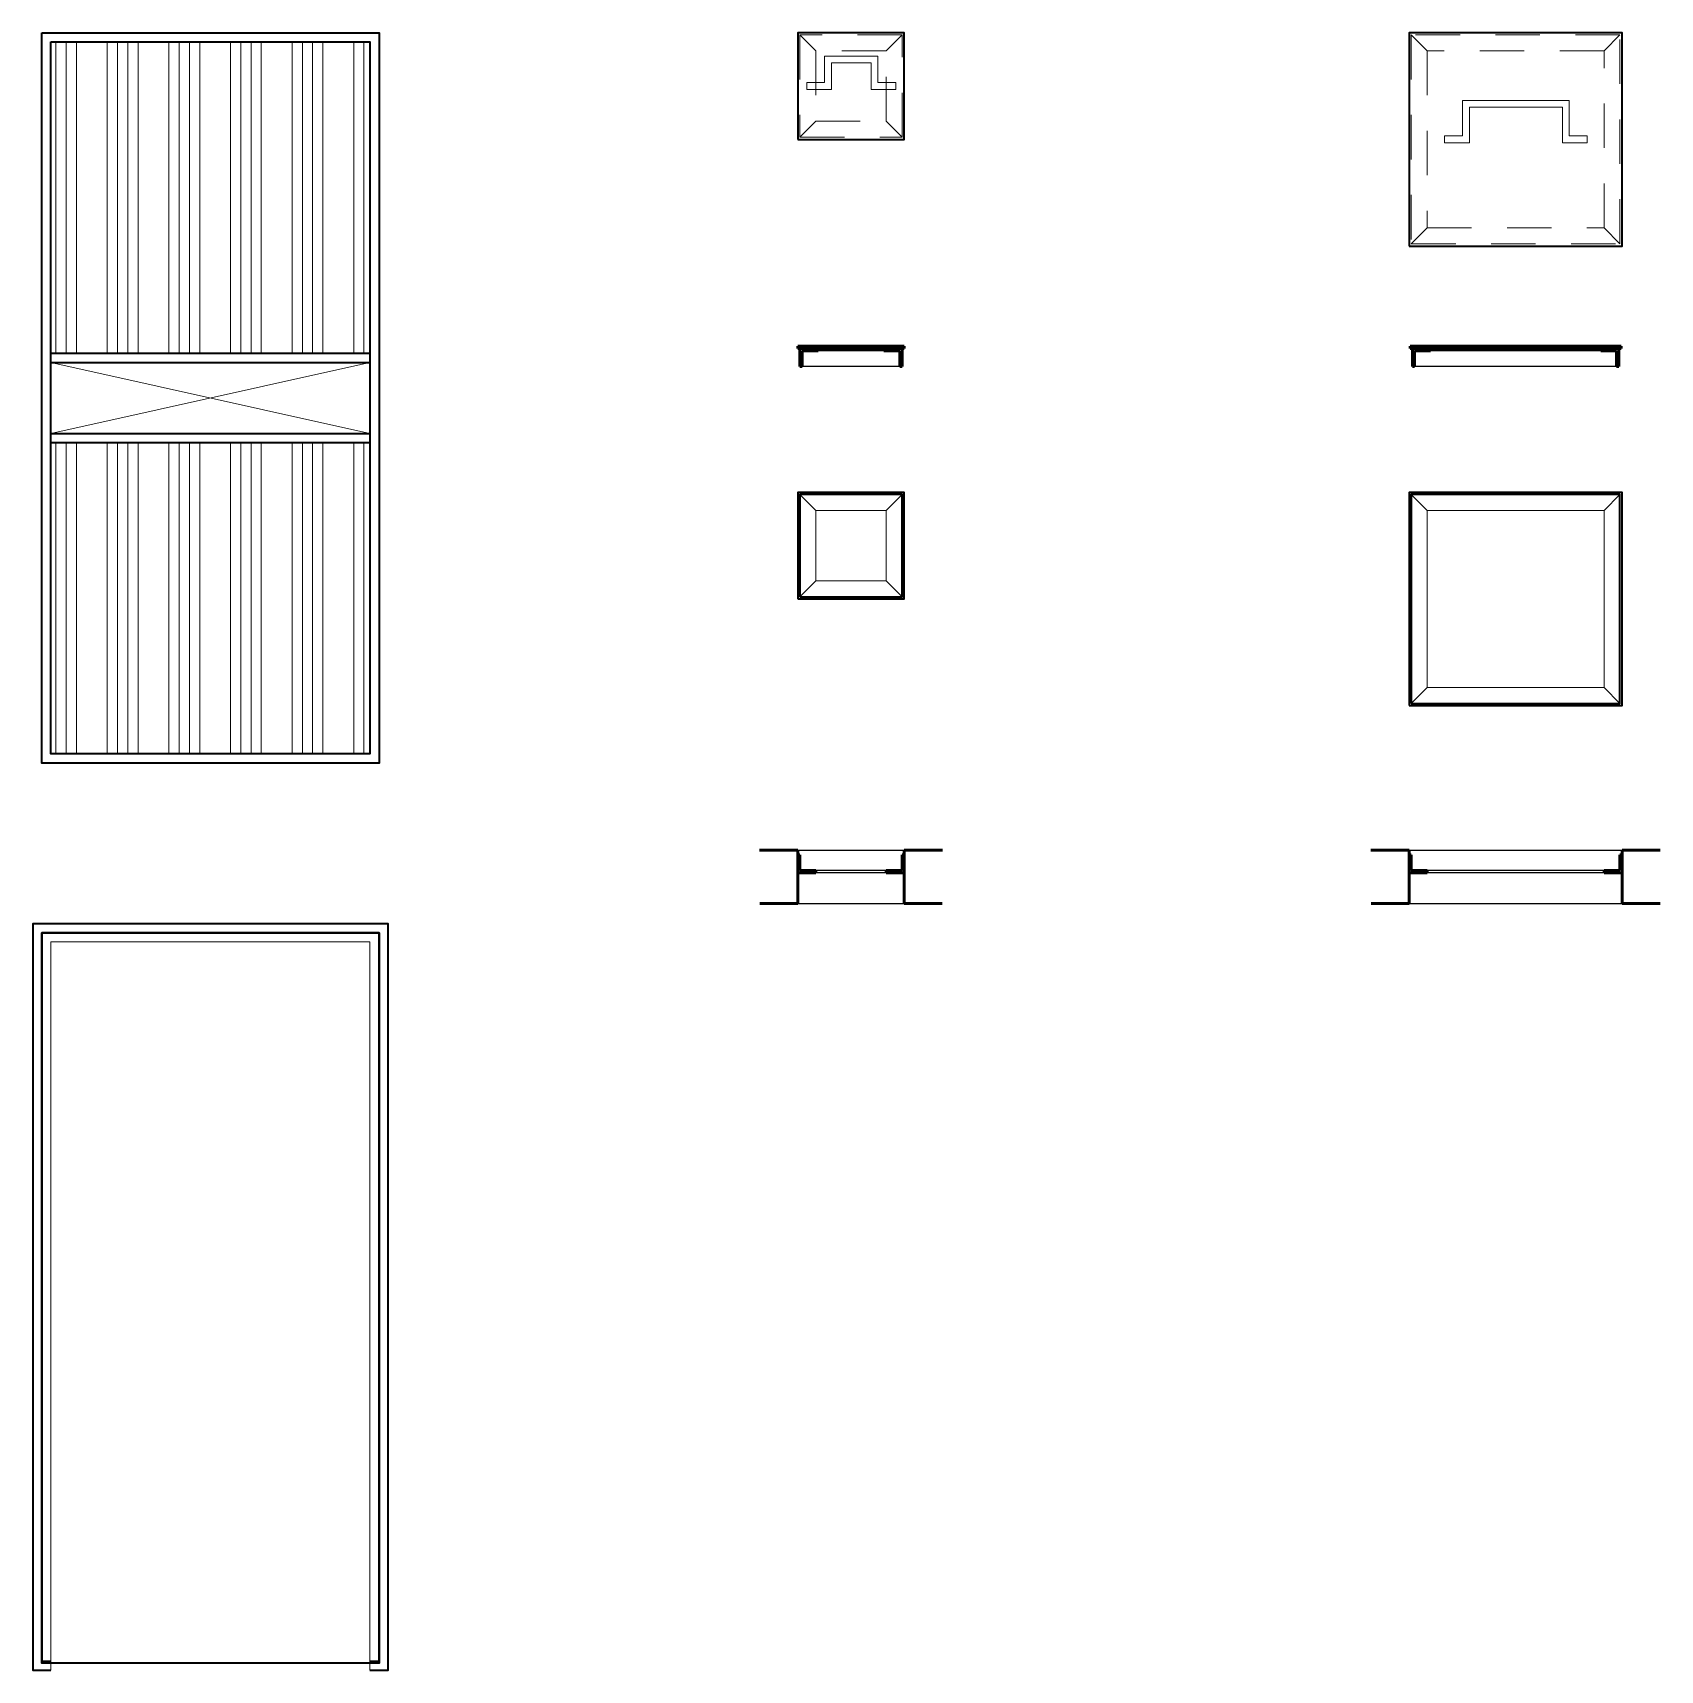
# Model space of a CAD drawing. Header units: millimetres. Extents: x 1147.5 to 1224.1, y 2097.1 to 2139.6.
# Drawn here: x 1198.086 to 1202.667, y 2116.472 to 2121.08 of the extents above; entities that cross this region are included whole.
import ezdxf

# ---------------------------------------------------------------- set-up
doc = ezdxf.new("R2010")
doc.units = ezdxf.units.MM
doc.linetypes.add('HIDDEN2', pattern=[0.1875, 0.125, -0.0625])
for name, color, linetype, lineweight in [('1 ACHURADO', 9, 'Continuous', 5), ('1 Cotas', 5, 'Continuous', 9), ('1 MUEBLES', 1, 'Continuous', 35), ('1 PAREDES', 7, 'Continuous', 50), ('1 proyecciones', 8, 'HIDDEN2', 5)]:
    doc.layers.add(name, color=color, linetype=linetype, lineweight=lineweight)

msp = doc.modelspace()

# ---------------------------------------------------------------- hatches: boundary and pattern name
at = {"layer": '1 ACHURADO'}
h = msp.add_hatch(dxfattribs=at)
h.set_pattern_fill('ANSI34', color=256, scale=0.0091, angle=45)
h.set_pattern_definition([(90, (-301573.31926, -1566543.45075), (-0.173355, 1e-17), []), (90, (-301573.29037, -1566543.42185), (-0.173355, 1e-17), []), (90, (-301573.26148, -1566543.39296), (-0.173355, 1e-17), []), (90, (-301573.23259, -1566543.36407), (-0.173355, 1e-17), [])])
h.paths.add_polyline_path([(1198.1368, 2121.0542), (1198.1368, 2120.1777), (1199.0352, 2120.1777), (1199.0352, 2121.0542)])
h.paths.add_polyline_path([(1198.1368, 2119.0504), (1199.0352, 2119.0504), (1199.0352, 2119.9269), (1198.1368, 2119.9269)])

# ---------------------------------------------------------------- linework, layer by layer
for p, q in [((1200.4819, 2120.1847), (1200.2962, 2120.1847)), ((1202.4992, 2120.1847), (1202.0199, 2120.1847)), ((1200.5264, 2120.1403), (1200.2518, 2120.1403)), ((1202.5437, 2120.1403), (1201.9754, 2120.1403)), ((1200.2391, 2118.7795), (1200.5391, 2118.7795)), ((1201.9596, 2118.7795), (1202.5596, 2118.7795)), ((1200.4883, 2118.7224), (1200.2899, 2118.7224)), ((1200.4883, 2118.716), (1200.2899, 2118.716)), ((1202.5088, 2118.7224), (1202.0104, 2118.7224)), ((1202.5088, 2118.716), (1202.0104, 2118.716)), ((1200.2391, 2118.6295), (1200.5391, 2118.6295)), ((1201.9596, 2118.6295), (1202.5596, 2118.6295))]:
    msp.add_line(p, q)
for p, q in [((1198.1368, 2119.9523), (1199.0352, 2120.1523)), ((1199.0352, 2119.9523), (1198.1368, 2120.1523))]:
    msp.add_line(p, q, dxfattribs=at)
at = {"layer": '1 Cotas'}
for p, q in [((1200.2454, 2119.7801), (1200.2899, 2119.7357)), ((1200.4883, 2119.7357), (1200.5327, 2119.7801)), ((1201.9659, 2119.7801), (1202.0104, 2119.7357)), ((1202.5088, 2119.7357), (1202.5532, 2119.7801)), ((1200.2454, 2119.4928), (1200.2899, 2119.5373)), ((1200.4883, 2119.5373), (1200.5327, 2119.4928)), ((1201.9659, 2119.1928), (1202.0104, 2119.2373)), ((1202.5088, 2119.2373), (1202.5532, 2119.1928))]:
    msp.add_line(p, q, dxfattribs=at)
at = {"layer": '1 Cotas', "flags": 128}
for points in [[(1200.5154, 2120.9392), (1200.4649, 2120.9392), (1200.4649, 2121.0142), (1200.3149, 2121.0142), (1200.3149, 2120.9392), (1200.2644, 2120.9392), (1200.2644, 2120.9201), (1200.3339, 2120.9201), (1200.3339, 2120.9951), (1200.4458, 2120.9951), (1200.4458, 2120.9201), (1200.5154, 2120.9201)], [(1202.4608, 2120.7892), (1202.4104, 2120.7892), (1202.4104, 2120.8892), (1202.1104, 2120.8892), (1202.1104, 2120.7892), (1202.0599, 2120.7892), (1202.0599, 2120.7701), (1202.1294, 2120.7701), (1202.1294, 2120.8701), (1202.3913, 2120.8701), (1202.3913, 2120.7701), (1202.4608, 2120.7701)]]:
    msp.add_lwpolyline(points, close=True, dxfattribs=at)
at = {"layer": '1 Cotas'}
for points in [[(1200.2899, 2119.5373), (1200.4883, 2119.5373), (1200.4883, 2119.7357), (1200.2899, 2119.7357)], [(1202.0104, 2119.2373), (1202.5088, 2119.2373), (1202.5088, 2119.7357), (1202.0104, 2119.7357)]]:
    msp.add_lwpolyline(points, close=True, dxfattribs=at)
msp.add_lwpolyline([(1199.0352, 2116.4725), (1199.0352, 2118.5217), (1198.1368, 2118.5217), (1198.1368, 2116.4725)], dxfattribs=at)
at = {"layer": '1 Cotas', "flags": 128}
msp.add_lwpolyline([(1198.1368, 2116.4725), (1198.1368, 2116.4925), (1199.0352, 2116.4925)], dxfattribs=at)
at = {"layer": '1 MUEBLES'}
for p, q in [((1198.1368, 2120.1777), (1199.0352, 2120.1777)), ((1198.1368, 2120.1523), (1199.0352, 2120.1523)), ((1198.1368, 2119.9523), (1199.0352, 2119.9523)), ((1198.1368, 2119.9269), (1199.0352, 2119.9269))]:
    msp.add_line(p, q, dxfattribs=at)
for points in [[(1198.1114, 2121.0796), (1199.0606, 2121.0796), (1199.0606, 2119.025), (1198.1114, 2119.025)], [(1198.1368, 2121.0542), (1199.0352, 2121.0542), (1199.0352, 2119.0504), (1198.1368, 2119.0504)], [(1200.2391, 2120.7796), (1200.5391, 2120.7796), (1200.5391, 2121.0796), (1200.2391, 2121.0796)], [(1201.9596, 2120.4796), (1202.5596, 2120.4796), (1202.5596, 2121.0796), (1201.9596, 2121.0796)], [(1200.2391, 2119.4865), (1200.5391, 2119.4865), (1200.5391, 2119.7865), (1200.2391, 2119.7865)], [(1200.2454, 2119.4928), (1200.5327, 2119.4928), (1200.5327, 2119.7801), (1200.2454, 2119.7801)], [(1201.9596, 2119.1865), (1202.5596, 2119.1865), (1202.5596, 2119.7865), (1201.9596, 2119.7865)], [(1201.9659, 2119.1928), (1202.5532, 2119.1928), (1202.5532, 2119.7801), (1201.9659, 2119.7801)], [(1198.1114, 2118.5471), (1199.0606, 2118.5471), (1199.0606, 2116.4925), (1198.1114, 2116.4925)]]:
    msp.add_lwpolyline(points, close=True, dxfattribs=at)
for points in [[(1199.0352, 2116.4725), (1199.086, 2116.4725), (1199.086, 2118.5725), (1198.086, 2118.5725), (1198.086, 2116.4725), (1198.1368, 2116.4725)], [(1199.0352, 2116.4979), (1199.0606, 2116.4979), (1199.0606, 2118.5471), (1198.1114, 2118.5471), (1198.1114, 2116.4979), (1198.1368, 2116.4979)]]:
    msp.add_lwpolyline(points, dxfattribs=at)
at = {"layer": '1 PAREDES'}
for p, q in [((1200.5391, 2120.1974), (1200.2391, 2120.1974)), ((1200.2391, 2120.1911), (1200.2391, 2120.1974)), ((1200.5391, 2120.1911), (1200.2391, 2120.1911)), ((1200.5391, 2120.1911), (1200.2391, 2120.1911)), ((1200.2962, 2120.1911), (1200.2454, 2120.1911)), ((1200.2454, 2120.1911), (1200.2454, 2120.1403)), ((1200.2962, 2120.1847), (1200.2518, 2120.1847)), ((1200.2518, 2120.1847), (1200.2518, 2120.1403)), ((1200.2962, 2120.1847), (1200.2962, 2120.1911)), ((1200.4819, 2120.1847), (1200.4819, 2120.1911)), ((1200.5264, 2120.1847), (1200.4819, 2120.1847)), ((1200.5264, 2120.1403), (1200.5264, 2120.1847)), ((1200.5327, 2120.1403), (1200.5327, 2120.1911)), ((1200.5327, 2120.1911), (1200.5391, 2120.1911)), ((1200.5391, 2120.1911), (1200.5391, 2120.1974)), ((1202.5564, 2120.1974), (1201.9627, 2120.1974)), ((1201.9627, 2120.1911), (1201.9627, 2120.1974)), ((1202.5564, 2120.1911), (1201.9627, 2120.1911)), ((1202.5564, 2120.1911), (1201.9627, 2120.1911)), ((1202.0199, 2120.1911), (1201.9691, 2120.1911)), ((1201.9691, 2120.1911), (1201.9691, 2120.1403)), ((1202.0199, 2120.1847), (1201.9754, 2120.1847)), ((1201.9754, 2120.1847), (1201.9754, 2120.1403)), ((1202.0199, 2120.1847), (1202.0199, 2120.1911)), ((1202.4992, 2120.1847), (1202.4992, 2120.1911)), ((1202.5437, 2120.1847), (1202.4992, 2120.1847)), ((1202.5437, 2120.1403), (1202.5437, 2120.1847)), ((1202.55, 2120.1403), (1202.55, 2120.1911)), ((1202.55, 2120.1911), (1202.5564, 2120.1911)), ((1202.5564, 2120.1911), (1202.5564, 2120.1974)), ((1200.2518, 2120.1403), (1200.2454, 2120.1403)), ((1200.5327, 2120.1403), (1200.5264, 2120.1403)), ((1201.9754, 2120.1403), (1201.9691, 2120.1403)), ((1202.55, 2120.1403), (1202.5437, 2120.1403)), ((1200.2391, 2118.7795), (1200.1319, 2118.7795)), ((1200.2391, 2118.7795), (1200.2391, 2118.6295)), ((1200.2454, 2118.7668), (1200.2391, 2118.7668)), ((1200.2391, 2118.716), (1200.2391, 2118.7668)), ((1200.2454, 2118.7224), (1200.2454, 2118.7668)), ((1200.5327, 2118.7668), (1200.5327, 2118.7224)), ((1200.5391, 2118.7668), (1200.5327, 2118.7668)), ((1200.5391, 2118.7795), (1200.6462, 2118.7795)), ((1200.5391, 2118.7795), (1200.5391, 2118.6295)), ((1200.5391, 2118.7668), (1200.5391, 2118.716)), ((1201.9596, 2118.7795), (1201.8524, 2118.7795)), ((1201.9596, 2118.7795), (1201.9596, 2118.6295)), ((1201.9659, 2118.7668), (1201.9596, 2118.7668)), ((1201.9596, 2118.716), (1201.9596, 2118.7668)), ((1201.9659, 2118.7224), (1201.9659, 2118.7668)), ((1202.5532, 2118.7668), (1202.5532, 2118.7224)), ((1202.5596, 2118.7668), (1202.5532, 2118.7668)), ((1202.5596, 2118.7795), (1202.6667, 2118.7795)), ((1202.5596, 2118.7795), (1202.5596, 2118.6295)), ((1202.5596, 2118.7668), (1202.5596, 2118.716)), ((1200.2899, 2118.716), (1200.2391, 2118.716)), ((1200.2899, 2118.7224), (1200.2454, 2118.7224)), ((1200.2899, 2118.7224), (1200.2899, 2118.716)), ((1200.5327, 2118.7224), (1200.4883, 2118.7224)), ((1200.4883, 2118.7224), (1200.4883, 2118.716)), ((1200.5391, 2118.716), (1200.4883, 2118.716)), ((1202.0104, 2118.716), (1201.9596, 2118.716)), ((1202.0104, 2118.7224), (1201.9659, 2118.7224)), ((1202.0104, 2118.7224), (1202.0104, 2118.716)), ((1202.5532, 2118.7224), (1202.5088, 2118.7224)), ((1202.5088, 2118.7224), (1202.5088, 2118.716)), ((1202.5596, 2118.716), (1202.5088, 2118.716)), ((1200.2391, 2118.6295), (1200.1327, 2118.6295)), ((1200.5391, 2118.6295), (1200.6455, 2118.6295)), ((1201.9596, 2118.6295), (1201.8532, 2118.6295)), ((1202.5596, 2118.6295), (1202.666, 2118.6295))]:
    msp.add_line(p, q, dxfattribs=at)
at = {"layer": '1 proyecciones'}
for p, q in [((1200.2454, 2121.0733), (1200.2899, 2121.0288)), ((1200.4883, 2121.0288), (1200.5327, 2121.0733)), ((1201.9659, 2121.0733), (1202.0104, 2121.0288)), ((1202.5088, 2121.0288), (1202.5532, 2121.0733)), ((1200.2454, 2120.786), (1200.2899, 2120.8304)), ((1200.5327, 2120.786), (1200.4883, 2120.8304)), ((1201.9659, 2120.486), (1202.0104, 2120.5304)), ((1202.5532, 2120.486), (1202.5088, 2120.5304))]:
    msp.add_line(p, q, dxfattribs=at)
for points in [[(1200.2454, 2120.786), (1200.5327, 2120.786), (1200.5327, 2121.0733), (1200.2454, 2121.0733)], [(1201.9659, 2120.486), (1202.5532, 2120.486), (1202.5532, 2121.0733), (1201.9659, 2121.0733)], [(1200.2899, 2120.8304), (1200.4883, 2120.8304), (1200.4883, 2121.0288), (1200.2899, 2121.0288)], [(1202.0104, 2120.5304), (1202.5088, 2120.5304), (1202.5088, 2121.0288), (1202.0104, 2121.0288)]]:
    msp.add_lwpolyline(points, close=True, dxfattribs=at)

doc.saveas('drawing.dxf')
